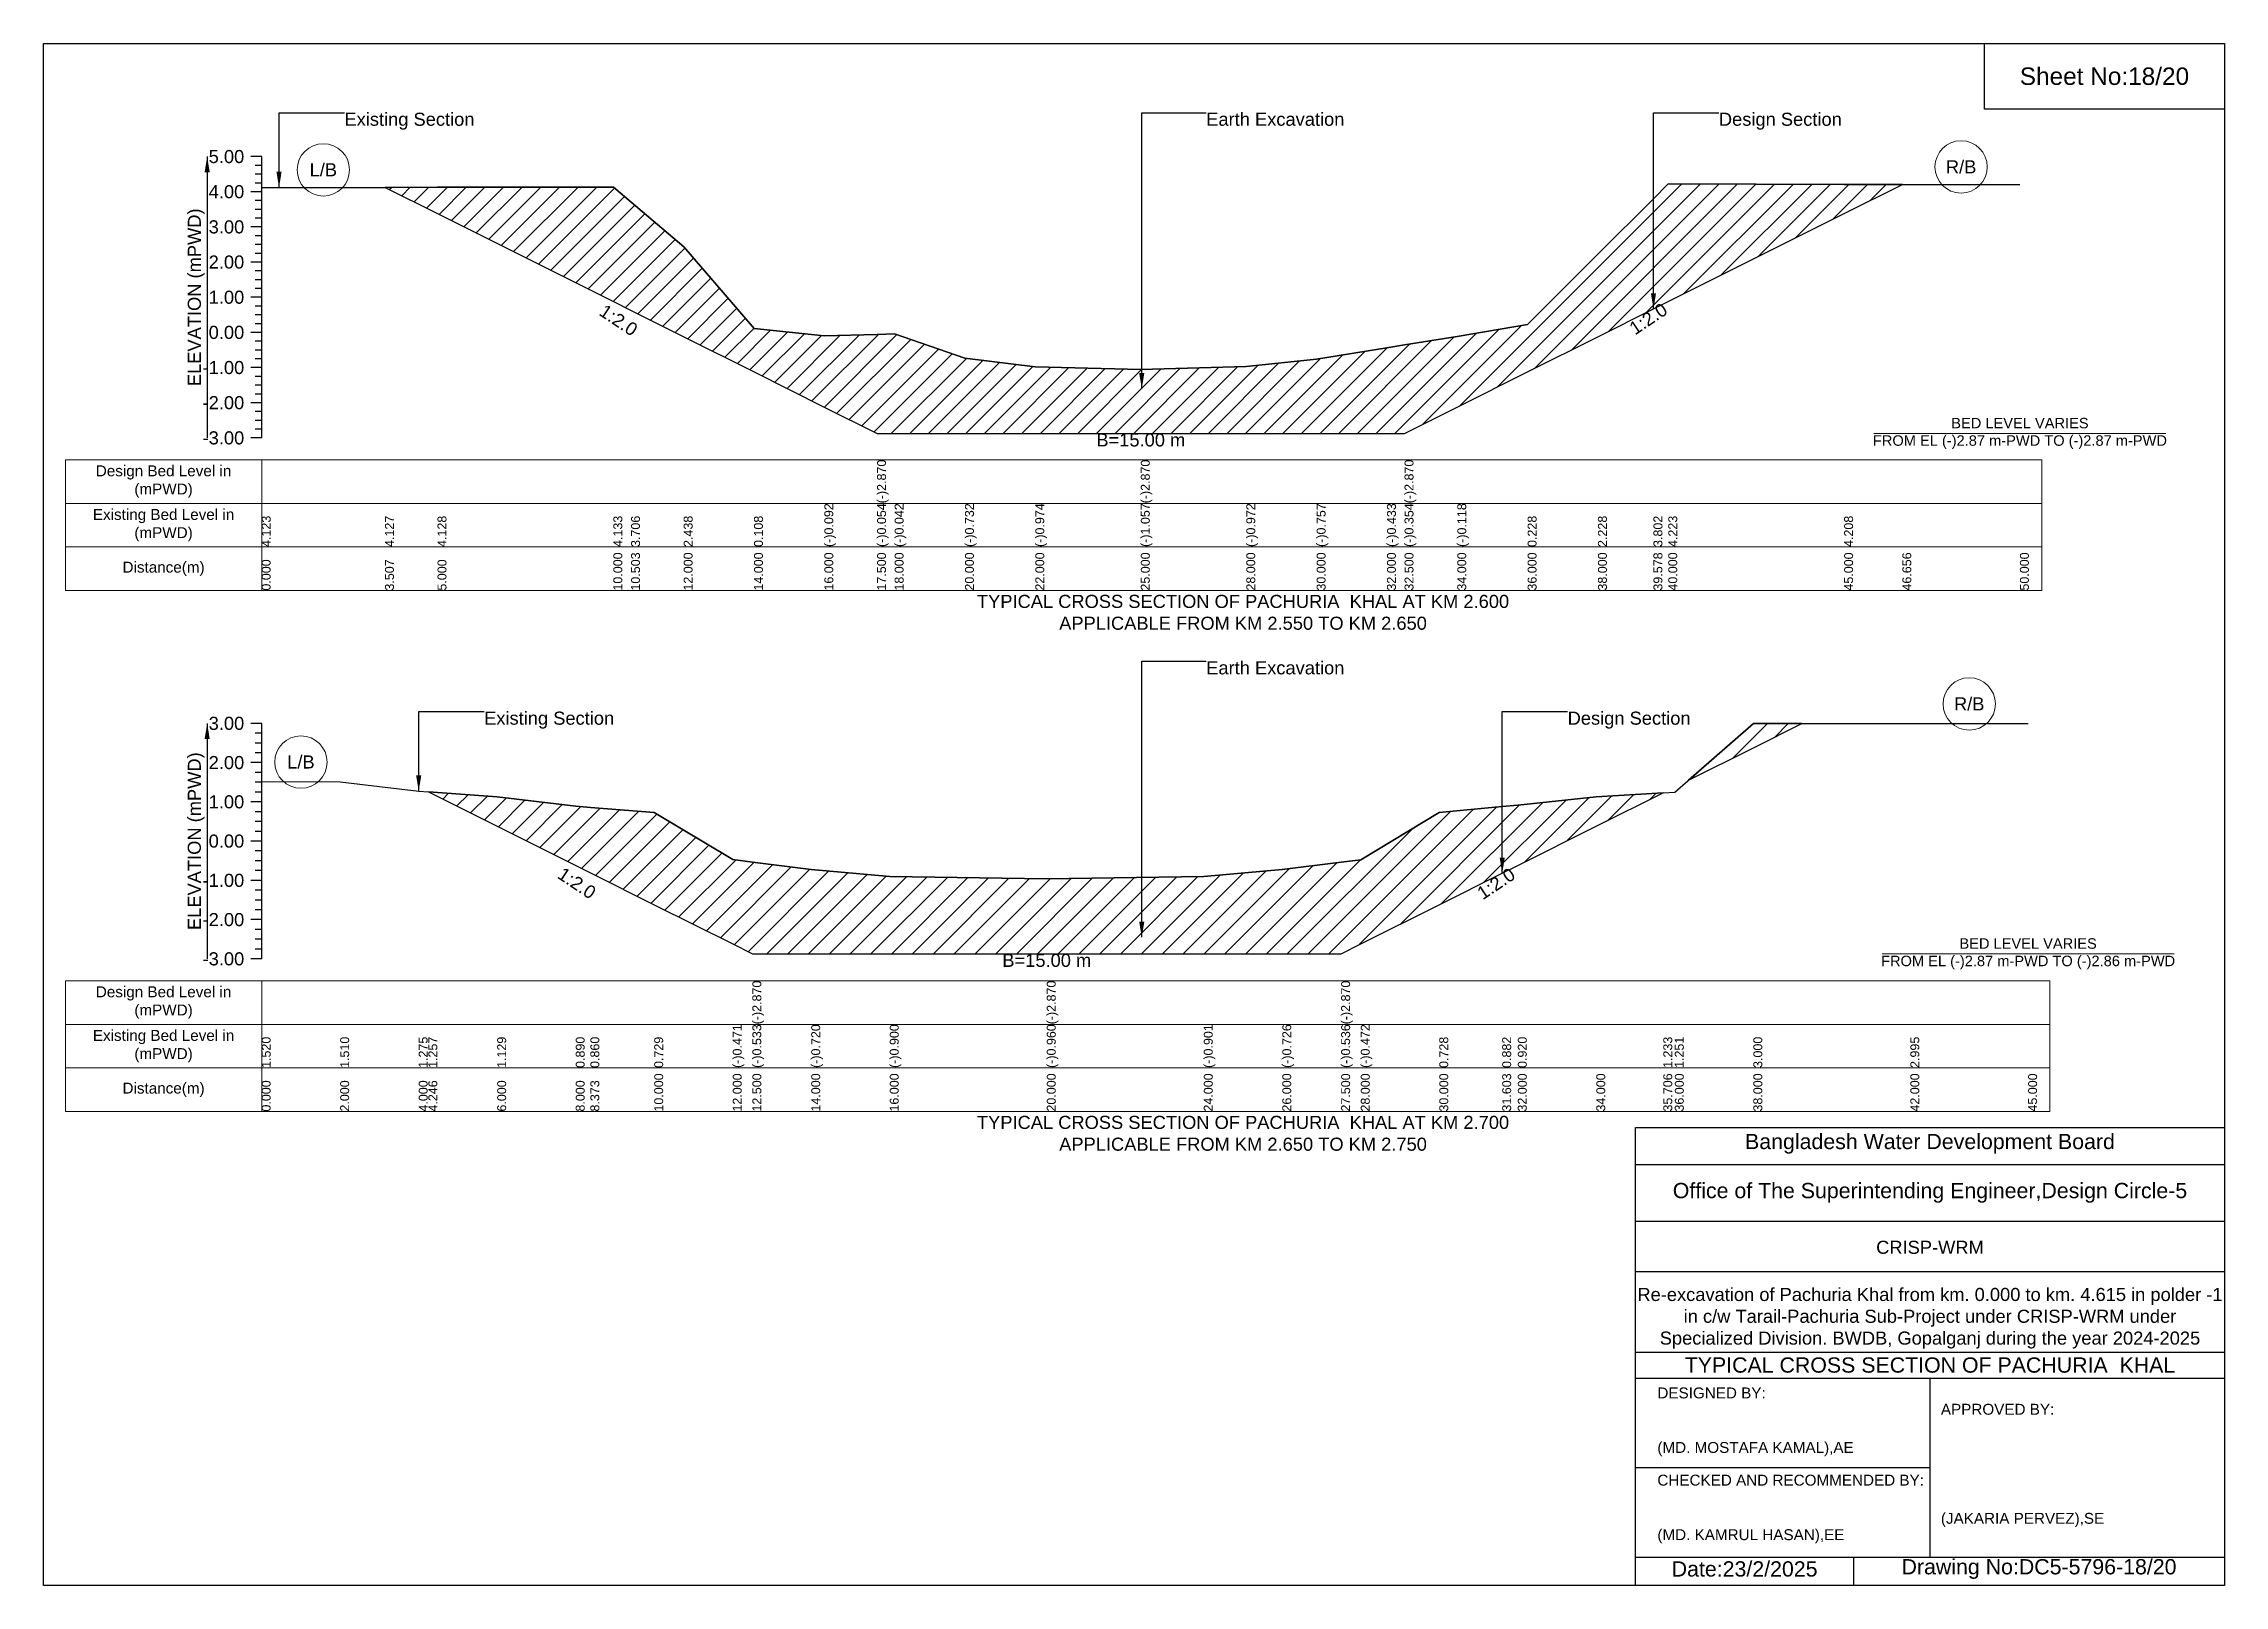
# Model space of a CAD drawing. Header units: inches. Extents: x 91000 to 388000, y -12099 to 0.
# Drawn here: x 270000 to 278000, y -5656 to 0 of the extents above; entities that cross this region are included whole.
import ezdxf

# ---------------------------------------------------------------- set-up
doc = ezdxf.new("R2010")
doc.units = ezdxf.units.IN
doc.header["$LTSCALE"] = 7
doc.header["$MEASUREMENT"] = 0
for name, color, linetype, lineweight in [('Cross section Data Border', 7, 'Continuous', 9), ('Cross Section Labels', 7, 'Continuous', 9), ('Existing_Bed_Level for Xsection', 7, 'Continuous', 25)]:
    doc.layers.add(name, color=color, linetype=linetype, lineweight=lineweight)
doc.styles.get("Standard").update_dxf_attribs({"font": 'arial.ttf'})
doc.dimstyles.get("Standard").update_dxf_attribs({"dimtxt": 0.18, "dimasz": 0.18, "dimexe": 0.18, "dimexo": 0.0625, "dimgap": 0.09, "dimtad": 0, "dimtih": 1, "dimtoh": 1, "dimdec": 4, "dimzin": 0, "dimdsep": 46, "dimtxsty": 'Standard', "dimcen": 0.09, "dimadec": 0, "dimazin": 0, "dimtfac": 1, "dimtdec": 4, "dimtofl": 0, "dimtmove": 0, "dimatfit": 3, "dimfxl": 1, "dimtolj": 1, "dimtzin": 0, "dimarcsym": 0})

msp = doc.modelspace()

# ---------------------------------------------------------------- texts
at = {"attachment_point": 5}
for s, insert, char_height in [('Sheet No:18/20', (277560, -120), 64), ('Bangladesh Water Development Board', (276920, -4036), 56), ('Office of The Superintending Engineer,Design Circle-5', (276920, -4216), 56)]:
    msp.add_mtext(s, dxfattribs=dict(at, insert=insert, char_height=char_height))
for s, insert, char_height, width, attachment_point in [('CRISP-WRM', (276920, -4416), 48, 2240, 5), ('Re-excavation of Pachuria Khal from km. 0.000 to km. 4.615 in polder -1  in c/w Tarail-Pachuria Sub-Project under CRISP-WRM under Specialized Division. BWDB, Gopalganj during the year 2024-2025', (276920, -4676), 48, 2160, 5), ('TYPICAL CROSS SECTION OF PACHURIA  KHAL', (276920, -4848), 56, 2240, 5), ('DESIGNED BY:^J^J^J(MD. MOSTAFA KAMAL),AE', (275920, -5056), 40, 1120, 4), ('APPROVED BY:^J^J^J^J^J^J(JAKARIA PERVEZ),SE', (276960, -5216), 40, 1120, 4), ('CHECKED AND RECOMMENDED BY:^J^J^J(MD. KAMRUL HASAN),EE', (275920, -5376), 40, 1120, 4), ('Date:23/2/2025 ', (276240, -5596), 56, 1120, 5), ('Drawing No:DC5-5796-18/20', (277320, -5596), 56, 1760, 5)]:
    msp.add_mtext(s, dxfattribs=dict(insert=insert, char_height=char_height, width=width, attachment_point=attachment_point))
at = {"layer": 'Cross section Data Border', "char_height": 40, "width": 640, "attachment_point": 5}
for s, insert in [('Design Bed Level in (mPWD)', (270440, -1606.6)), ('Existing Bed Level in (mPWD)', (270440, -1766.6)), ('Distance(m)', (270440, -1926.6)), ('Design Bed Level in (mPWD)', (270440, -3517.8)), ('Existing Bed Level in (mPWD)', (270440, -3677.8)), ('Distance(m)', (270440, -3837.8))]:
    msp.add_mtext(s, dxfattribs=dict(at, insert=insert))
at = {"layer": 'Cross Section Labels'}
for s, insert, char_height, attachment_point in [('Existing Section', (271103.6, -253.4), 48, 1), ('Earth Excavation', (274265, -253.4), 48, 1), ('Design Section', (276145.6, -253.4), 48, 1), ('L/B', (271026.2, -463.1), 48, 5), ('R/B', (277034.3, -452.3), 48, 5), ('B=15.00 m', (274025, -1429.9), 48, 2), ('BED LEVEL VARIES ^JFROM EL (-)2.87 m-PWD TO (-)2.87 m-PWD', (277250, -1429.9), 38.4, 5), ('TYPICAL CROSS SECTION OF PACHURIA  KHAL AT KM 2.600^JAPPLICABLE FROM KM 2.550 TO KM 2.650', (274400, -2086.6), 48, 5), ('Earth Excavation', (274265, -2265.9), 48, 1), ('R/B', (277064, -2422.5), 48, 5), ('Existing Section', (271616, -2450.6), 48, 1), ('Design Section', (275590.8, -2450.6), 48, 1), ('L/B', (270944, -2635.6), 48, 5), ('B=15.00 m', (273680, -3339), 48, 2), ('BED LEVEL VARIES ^JFROM EL (-)2.87 m-PWD TO (-)2.86 m-PWD', (277280, -3339), 38.4, 5), ('TYPICAL CROSS SECTION OF PACHURIA  KHAL AT KM 2.700^JAPPLICABLE FROM KM 2.650 TO KM 2.750', (274400, -3997.8), 48, 5)]:
    msp.add_mtext(s, dxfattribs=dict(at, insert=insert, char_height=char_height, attachment_point=attachment_point))
at = {"layer": 'Cross Section Labels', "char_height": 48, "attachment_point": 2}
for insert, rotation in [((275873.3, -989.5), 33.69007), ((272122.7, -994.7), 326.30993), ((271969.7, -3059.9), 326.30993), ((275314.8, -3061.6), 33.69007)]:
    msp.add_mtext('1:2.0', dxfattribs=dict(at, insert=insert, rotation=rotation))
at = {"layer": 'Existing_Bed_Level for Xsection', "char_height": 48, "attachment_point": 6}
for s, insert in [('5.00', (270736, -414.6)), ('4.00', (270736, -543.6)), ('3.00', (270736, -672.6)), ('2.00', (270736, -801.6)), ('1.00', (270736, -930.6)), ('0.00', (270736, -1059.6)), ('-1.00', (270736, -1188.6)), ('-2.00', (270736, -1317.6)), ('-3.00', (270736, -1446.6)), ('3.00', (270736, -2493.8)), ('2.00', (270736, -2637.8)), ('1.00', (270736, -2781.8)), ('0.00', (270736, -2925.8)), ('-1.00', (270736, -3069.8)), ('-2.00', (270736, -3213.8)), ('-3.00', (270736, -3357.8))]:
    msp.add_mtext(s, dxfattribs=dict(at, insert=insert))
at = {"layer": 'Existing_Bed_Level for Xsection', "rotation": 90}
for s, insert, char_height, attachment_point in [('ELEVATION (mPWD)', (270560, -930.6), 48, 5), ('(-)2.870', (273057.5, -1686.6), 32.8, 1), ('(-)2.870', (274025, -1686.6), 32.8, 1), ('(-)2.870', (274992.5, -1686.6), 32.8, 1), ('4.123', (270800, -1846.6), 32.8, 1), ('4.127', (271252.4, -1846.6), 32.8, 1), ('4.128', (271445, -1846.6), 32.8, 1), ('4.133', (272090, -1846.6), 32.8, 1), ('3.706', (272155, -1846.6), 32.8, 1), ('2.438', (272348, -1846.6), 32.8, 1), ('0.108', (272606, -1846.6), 32.8, 1), ('(-)0.092', (272864, -1846.6), 32.8, 1), ('(-)0.054', (273057.5, -1846.6), 32.8, 1), ('(-)0.042', (273122, -1846.6), 32.8, 1), ('(-)0.732', (273380, -1846.6), 32.8, 1), ('(-)0.974', (273638, -1846.6), 32.8, 1), ('(-)1.057', (274025, -1846.6), 32.8, 1), ('(-)0.972', (274412, -1846.6), 32.8, 1), ('(-)0.757', (274670, -1846.6), 32.8, 1), ('(-)0.433', (274928, -1846.6), 32.8, 1), ('(-)0.354', (274992.5, -1846.6), 32.8, 1), ('(-)0.118', (275186, -1846.6), 32.8, 1), ('0.228', (275444, -1846.6), 32.8, 1), ('2.228', (275702, -1846.6), 32.8, 1), ('3.802', (275905.6, -1846.6), 32.8, 1), ('4.223', (275960, -1846.6), 32.8, 1), ('4.208', (276605, -1846.6), 32.8, 1), ('0.000', (270800, -2006.6), 32.8, 1), ('3.507', (271252.4, -2006.6), 32.8, 1), ('5.000', (271445, -2006.6), 32.8, 1), ('10.000', (272090, -2006.6), 32.8, 1), ('10.503', (272155, -2006.6), 32.8, 1), ('12.000', (272348, -2006.6), 32.8, 1), ('14.000', (272606, -2006.6), 32.8, 1), ('16.000', (272864, -2006.6), 32.8, 1), ('17.500', (273057.5, -2006.6), 32.8, 1), ('18.000', (273122, -2006.6), 32.8, 1), ('20.000', (273380, -2006.6), 32.8, 1), ('22.000', (273638, -2006.6), 32.8, 1), ('25.000', (274025, -2006.6), 32.8, 1), ('28.000', (274412, -2006.6), 32.8, 1), ('30.000', (274670, -2006.6), 32.8, 1), ('32.000', (274928, -2006.6), 32.8, 1), ('32.500', (274992.5, -2006.6), 32.8, 1), ('34.000', (275186, -2006.6), 32.8, 1), ('36.000', (275444, -2006.6), 32.8, 1), ('38.000', (275702, -2006.6), 32.8, 1), ('39.578', (275905.6, -2006.6), 32.8, 1), ('40.000', (275960, -2006.6), 32.8, 1), ('45.000', (276605, -2006.6), 32.8, 1), ('46.656', (276818.6, -2006.6), 32.8, 1), ('50.000', (277250, -2006.6), 32.8, 1), ('ELEVATION (mPWD)', (270560, -2925.8), 48, 5), ('(-)2.870', (272600, -3597.8), 32.8, 1), ('(-)2.870', (273680, -3597.8), 32.8, 1), ('(-)2.870', (274760, -3597.8), 32.8, 1), ('(-)0.471', (272528, -3757.8), 32.8, 1), ('(-)0.533', (272600, -3757.8), 32.8, 1), ('(-)0.720', (272816, -3757.8), 32.8, 1), ('(-)0.900', (273104, -3757.8), 32.8, 1), ('(-)0.960', (273680, -3757.8), 32.8, 1), ('(-)0.901', (274256, -3757.8), 32.8, 1), ('(-)0.726', (274544, -3757.8), 32.8, 1), ('(-)0.536', (274760, -3757.8), 32.8, 1), ('(-)0.472', (274832, -3757.8), 32.8, 1), ('1.520', (270800, -3757.8), 32.8, 1), ('1.510', (271088, -3757.8), 32.8, 1), ('1.275', (271376, -3757.8), 32.8, 1), ('1.257', (271411.4, -3757.8), 32.8, 1), ('1.129', (271664, -3757.8), 32.8, 1), ('0.890', (271952, -3757.8), 32.8, 1), ('0.860', (272005.7, -3757.8), 32.8, 1), ('0.729', (272240, -3757.8), 32.8, 1), ('0.728', (275120, -3757.8), 32.8, 1), ('0.882', (275350.8, -3757.8), 32.8, 1), ('0.920', (275408, -3757.8), 32.8, 1), ('1.233', (275941.7, -3757.8), 32.8, 1), ('1.251', (275984, -3757.8), 32.8, 1), ('3.000', (276272, -3757.8), 32.8, 1), ('2.995', (276848, -3757.8), 32.8, 1), ('0.000', (270800, -3917.8), 32.8, 1), ('2.000', (271088, -3917.8), 32.8, 1), ('4.000', (271376, -3917.8), 32.8, 1), ('4.246', (271411.4, -3917.8), 32.8, 1), ('6.000', (271664, -3917.8), 32.8, 1), ('8.000', (271952, -3917.8), 32.8, 1), ('8.373', (272005.7, -3917.8), 32.8, 1), ('10.000', (272240, -3917.8), 32.8, 1), ('12.000', (272528, -3917.8), 32.8, 1), ('12.500', (272600, -3917.8), 32.8, 1), ('14.000', (272816, -3917.8), 32.8, 1), ('16.000', (273104, -3917.8), 32.8, 1), ('20.000', (273680, -3917.8), 32.8, 1), ('24.000', (274256, -3917.8), 32.8, 1), ('26.000', (274544, -3917.8), 32.8, 1), ('27.500', (274760, -3917.8), 32.8, 1), ('28.000', (274832, -3917.8), 32.8, 1), ('30.000', (275120, -3917.8), 32.8, 1), ('31.603', (275350.8, -3917.8), 32.8, 1), ('32.000', (275408, -3917.8), 32.8, 1), ('34.000', (275696, -3917.8), 32.8, 1), ('35.706', (275941.7, -3917.8), 32.8, 1), ('36.000', (275984, -3917.8), 32.8, 1), ('38.000', (276272, -3917.8), 32.8, 1), ('42.000', (276848, -3917.8), 32.8, 1), ('45.000', (277280, -3917.8), 32.8, 1)]:
    msp.add_mtext(s, dxfattribs=dict(at, insert=insert, char_height=char_height, attachment_point=attachment_point))

# ---------------------------------------------------------------- hatches: boundary and pattern name
at = {"layer": 'Existing_Bed_Level for Xsection'}
h = msp.add_hatch(dxfattribs=at)
h.set_pattern_fill('ANSI31', color=256, scale=387, style=0)
h.paths.add_polyline_path([(271252.4, -527.3), (271445, -623.6), (272090, -946.1), (272155, -978.6), (272348, -1075.1), (272606, -1204.1), (272864, -1333.1), (273057.5, -1429.9), (273122, -1429.9), (273380, -1429.9), (273638, -1429.9), (274025, -1429.9), (274412, -1429.9), (274670, -1429.9), (274928, -1429.9), (274992.5, -1429.9), (275186, -1333.1), (275444, -1204.1), (275702, -1075.1), (275905.6, -973.3), (275960, -946.1), (276605, -623.6), (276818.6, -516.8), (276605, -516.8), (275960, -514.9), (275905.6, -569.2), (275702, -772.2), (275444, -1030.2), (275186, -1074.9), (274992.5, -1105.3), (274928, -1115.5), (274670, -1157.3), (274412, -1185), (274025, -1196), (273638, -1185.3), (273380, -1154.1), (273122, -1065), (273057.5, -1066.7), (272864, -1071.5), (272606, -1045.7), (272348, -745.1), (272155, -581.5), (272090, -526.5), (271445, -527.1)])
h = msp.add_hatch(dxfattribs=at)
h.set_pattern_fill('ANSI31', color=256, scale=432, style=0)
h.paths.add_polyline_path([(276033.6, -2702.2), (276272, -2583), (276450.1, -2494), (276272, -2493.8)])
h = msp.add_hatch(dxfattribs=at)
h.set_pattern_fill('ANSI31', color=256, scale=432, style=0)
h.paths.add_polyline_path([(271411.4, -2744.7), (271664, -2871), (271952, -3015), (272005.7, -3041.9), (272240, -3159), (272528, -3303), (272600, -3339), (272816, -3339), (273104, -3339), (273680, -3339), (274256, -3339), (274544, -3339), (274760, -3339), (274832, -3303), (275120, -3159), (275350.8, -3043.6), (275408, -3015), (275696, -2871), (275941.7, -2748.2), (275696, -2763.2), (275408, -2793.3), (275350.8, -2798.8), (275120, -2820.9), (274832, -2993.7), (274760, -3002.9), (274544, -3030.3), (274256, -3055.5), (273680, -3064), (273104, -3055.4), (272816, -3029.4), (272600, -3002.5), (272528, -2993.6), (272240, -2820.8), (272005.7, -2801.9), (271952, -2797.6), (271664, -2763.2)])

# ---------------------------------------------------------------- linework, layer by layer
for points in [[(270000, 0), (278000, 0), (278000, -5656), (270000, -5656)], [(277120, 0), (278000, 0), (278000, -240), (277120, -240)]]:
    msp.add_lwpolyline(points, close=True)
for points in [[(275840, -5656), (275840, -3976), (278000, -3976)], [(275840, -4112), (278000, -4112)], [(275840, -4320), (278000, -4320)], [(275840, -4504), (278000, -4504)], [(275840, -4800), (278000, -4800)], [(275840, -4896), (278000, -4896)], [(276920, -4896), (276920, -5552)], [(275840, -5224), (276920, -5224)], [(275840, -5552), (278000, -5552)], [(276640, -5552), (276640, -5656)]]:
    msp.add_lwpolyline(points)
at = {"layer": 'Cross section Data Border'}
for points in [[(270080, -1526.6), (277330, -1526.6), (277330, -2006.6), (270080, -2006.6)], [(270080, -3437.8), (277360, -3437.8), (277360, -3917.8), (270080, -3917.8)]]:
    msp.add_lwpolyline(points, close=True, dxfattribs=at)
for points in [[(270800, -1526.6), (270800, -2006.6)], [(270080, -1686.6), (277330, -1686.6)], [(270080, -1846.6), (277330, -1846.6)], [(270800, -3437.8), (270800, -3917.8)], [(270080, -3597.8), (277360, -3597.8)], [(270080, -3757.8), (277360, -3757.8)]]:
    msp.add_lwpolyline(points, dxfattribs=at)
at = {"layer": 'Cross Section Labels'}
for points in [[(276714.2, -1429.9), (277785.8, -1429.9)], [(276744.2, -3339), (277815.8, -3339)]]:
    msp.add_lwpolyline(points, dxfattribs=at)
for centre in [(271026.2, -463.1), (277034.3, -452.3), (277064, -2422.5), (270944, -2635.6)]:
    msp.add_circle(centre, 96, dxfattribs=at)
at = {"layer": 'Existing_Bed_Level for Xsection'}
for points in [[(270800, -414.6), (270760, -414.6)], [(270800, -446.9), (270776, -446.9)], [(270800, -479.1), (270776, -479.1)], [(270800, -1446.6), (270800, -1317.6), (270800, -1188.6), (270800, -1059.6), (270800, -930.6), (270800, -801.6), (270800, -672.6), (270800, -543.6), (270800, -414.6)], [(270800, -543.6), (270760, -543.6)], [(270800, -511.4), (270776, -511.4)], [(270800, -527.8), (271252.4, -527.3), (271445, -527.1), (272090, -526.5), (272155, -581.5), (272348, -745.1), (272606, -1045.7), (272864, -1071.5), (273057.5, -1066.7), (273057.5, -1066.7), (273122, -1065), (273380, -1154.1), (273638, -1185.3), (274025, -1196), (274025, -1196), (274412, -1185), (274670, -1157.3), (274928, -1115.5), (274992.5, -1105.3), (274992.5, -1105.3), (275186, -1074.9), (275444, -1030.2), (275702, -772.2), (275905.6, -569.2), (275960, -514.9), (276605, -516.8), (276818.6, -516.8), (277250, -516.8)], [(270800, -575.9), (270776, -575.9)], [(270800, -608.1), (270776, -608.1)], [(270800, -672.6), (270760, -672.6)], [(270800, -640.4), (270776, -640.4)], [(270800, -704.9), (270776, -704.9)], [(270800, -737.1), (270776, -737.1)], [(270800, -769.4), (270776, -769.4)], [(270800, -801.6), (270760, -801.6)], [(270800, -833.9), (270776, -833.9)], [(270800, -866.1), (270776, -866.1)], [(270800, -930.6), (270760, -930.6)], [(270800, -898.4), (270776, -898.4)], [(270800, -962.9), (270776, -962.9)], [(270800, -995.1), (270776, -995.1)], [(270800, -1027.4), (270776, -1027.4)], [(270800, -1059.6), (270760, -1059.6)], [(270800, -1091.9), (270776, -1091.9)], [(270800, -1188.6), (270760, -1188.6)], [(270800, -1124.1), (270776, -1124.1)], [(270800, -1156.4), (270776, -1156.4)], [(270800, -1220.9), (270776, -1220.9)], [(270800, -1253.1), (270776, -1253.1)], [(270800, -1317.6), (270760, -1317.6)], [(270800, -1285.4), (270776, -1285.4)], [(270800, -1349.9), (270776, -1349.9)], [(270800, -1382.1), (270776, -1382.1)], [(270800, -1414.4), (270776, -1414.4)], [(270800, -1446.6), (270760, -1446.6)], [(270800, -2493.8), (270760, -2493.8)], [(270800, -2529.8), (270776, -2529.8)], [(270800, -2706.9), (271088, -2708.3), (271376, -2742.2), (271411.4, -2744.7), (271664, -2763.2), (271952, -2797.6), (272005.7, -2801.9), (272240, -2820.8), (272528, -2993.6), (272600, -3002.5), (272600, -3002.5), (272816, -3029.4), (273104, -3055.4), (273680, -3064), (273680, -3064), (274256, -3055.5), (274544, -3030.3), (274760, -3002.9), (274760, -3002.9), (274832, -2993.7), (275120, -2820.9), (275350.8, -2798.8), (275408, -2793.3), (275696, -2763.2), (275941.7, -2748.2), (275984, -2745.6), (276272, -2493.8), (276848, -2494.5), (277280, -2494.5)], [(270800, -3357.8), (270800, -3213.8), (270800, -3069.8), (270800, -2925.8), (270800, -2781.8), (270800, -2637.8), (270800, -2493.8)], [(270800, -2637.8), (270760, -2637.8)], [(270800, -2565.8), (270776, -2565.8)], [(270800, -2601.8), (270776, -2601.8)], [(270800, -2673.8), (270776, -2673.8)], [(270800, -2709.8), (270776, -2709.8)], [(270800, -2781.8), (270760, -2781.8)], [(270800, -2745.8), (270776, -2745.8)], [(270800, -2817.8), (270776, -2817.8)], [(270800, -2853.8), (270776, -2853.8)], [(270800, -2925.8), (270760, -2925.8)], [(270800, -2889.8), (270776, -2889.8)], [(270800, -2961.8), (270776, -2961.8)], [(270800, -2997.8), (270776, -2997.8)], [(270800, -3033.8), (270776, -3033.8)], [(270800, -3069.8), (270760, -3069.8)], [(270800, -3105.8), (270776, -3105.8)], [(270800, -3141.8), (270776, -3141.8)], [(270800, -3177.8), (270776, -3177.8)], [(270800, -3213.8), (270760, -3213.8)], [(270800, -3249.8), (270776, -3249.8)], [(270800, -3357.8), (270760, -3357.8)], [(270800, -3285.8), (270776, -3285.8)], [(270800, -3321.8), (270776, -3321.8)]]:
    msp.add_lwpolyline(points, dxfattribs=at)
for points in [[(271252.4, -527.3), (271252.4, -527.3), (271445, -623.6), (272090, -946.1), (272155, -978.6), (272348, -1075.1), (272606, -1204.1), (272864, -1333.1), (273057.5, -1429.9), (273057.5, -1429.9), (273122, -1429.9), (273380, -1429.9), (273638, -1429.9), (274025, -1429.9), (274025, -1429.9), (274412, -1429.9), (274670, -1429.9), (274928, -1429.9), (274992.5, -1429.9), (274992.5, -1429.9), (275186, -1333.1), (275444, -1204.1), (275702, -1075.1), (275905.6, -973.3), (275960, -946.1), (276605, -623.6), (276818.6, -516.8), (276818.6, -516.8), (276818.6, -516.8), (276605, -516.8), (275960, -514.9), (275905.6, -569.2), (275702, -772.2), (275444, -1030.2), (275186, -1074.9), (274992.5, -1105.3), (274992.5, -1105.3), (274928, -1115.5), (274670, -1157.3), (274412, -1185), (274025, -1196), (274025, -1196), (273638, -1185.3), (273380, -1154.1), (273122, -1065), (273057.5, -1066.7), (273057.5, -1066.7), (272864, -1071.5), (272606, -1045.7), (272348, -745.1), (272155, -581.5), (272090, -526.5), (271445, -527.1), (271252.4, -527.3)], [(276033.6, -2702.2), (276272, -2583), (276450.1, -2494), (276272, -2493.8)], [(271411.4, -2744.7), (271664, -2871), (271952, -3015), (272005.7, -3041.9), (272240, -3159), (272528, -3303), (272600, -3339), (272600, -3339), (272816, -3339), (273104, -3339), (273680, -3339), (273680, -3339), (274256, -3339), (274544, -3339), (274760, -3339), (274760, -3339), (274832, -3303), (275120, -3159), (275350.8, -3043.6), (275408, -3015), (275696, -2871), (275941.7, -2748.2), (275696, -2763.2), (275408, -2793.3), (275350.8, -2798.8), (275120, -2820.9), (274832, -2993.7), (274760, -3002.9), (274760, -3002.9), (274544, -3030.3), (274256, -3055.5), (273680, -3064), (273680, -3064), (273104, -3055.4), (272816, -3029.4), (272600, -3002.5), (272600, -3002.5), (272528, -2993.6), (272240, -2820.8), (272005.7, -2801.9), (271952, -2797.6), (271664, -2763.2)]]:
    msp.add_lwpolyline(points, close=True, dxfattribs=at)

msp.set_redraw_order([(e.dxf.handle, doc.entitydb.next_handle()) for e in msp.query("TEXT MTEXT ATTDEF DIMENSION ARC_DIMENSION")])  # texts and dimensions are drawn at this point

# ---------------------------------------------------------------- leaders
at = {"layer": 'Cross Section Labels', "annotation_type": 0, "has_hookline": 1, "hookline_direction": 0}
for points, text_width in [([(270863.6, -527.8), (270863.6, -253.4), (271103.5, -253.4)], 467.2), ([(274028.5, -1266), (274028.5, -253.4), (274264.9, -253.4)], 497), ([(275905.6, -973.3), (275905.6, -253.4), (276145.5, -253.4)], 441.2), ([(274028.5, -3278.4), (274028.5, -2265.9), (274264.9, -2265.9)], 497), ([(271376, -2742.2), (271376, -2450.6), (271615.9, -2450.6)], 467.2), ([(275350.8, -3043.6), (275350.8, -2450.6), (275590.8, -2450.6)], 441.2)]:
    msp.add_leader(points, dimstyle='Standard', override={"dimasz": 57.6}, dxfattribs=dict(at, text_width=text_width))
at = {"layer": 'Existing_Bed_Level for Xsection'}
for points in [[(270600, -414.6), (270600, -1446.6)], [(270600, -2493.8), (270600, -3357.8)]]:
    msp.add_leader(points, dimstyle='Standard', override={"dimasz": 57.6}, dxfattribs=at)

doc.saveas('drawing.dxf')
